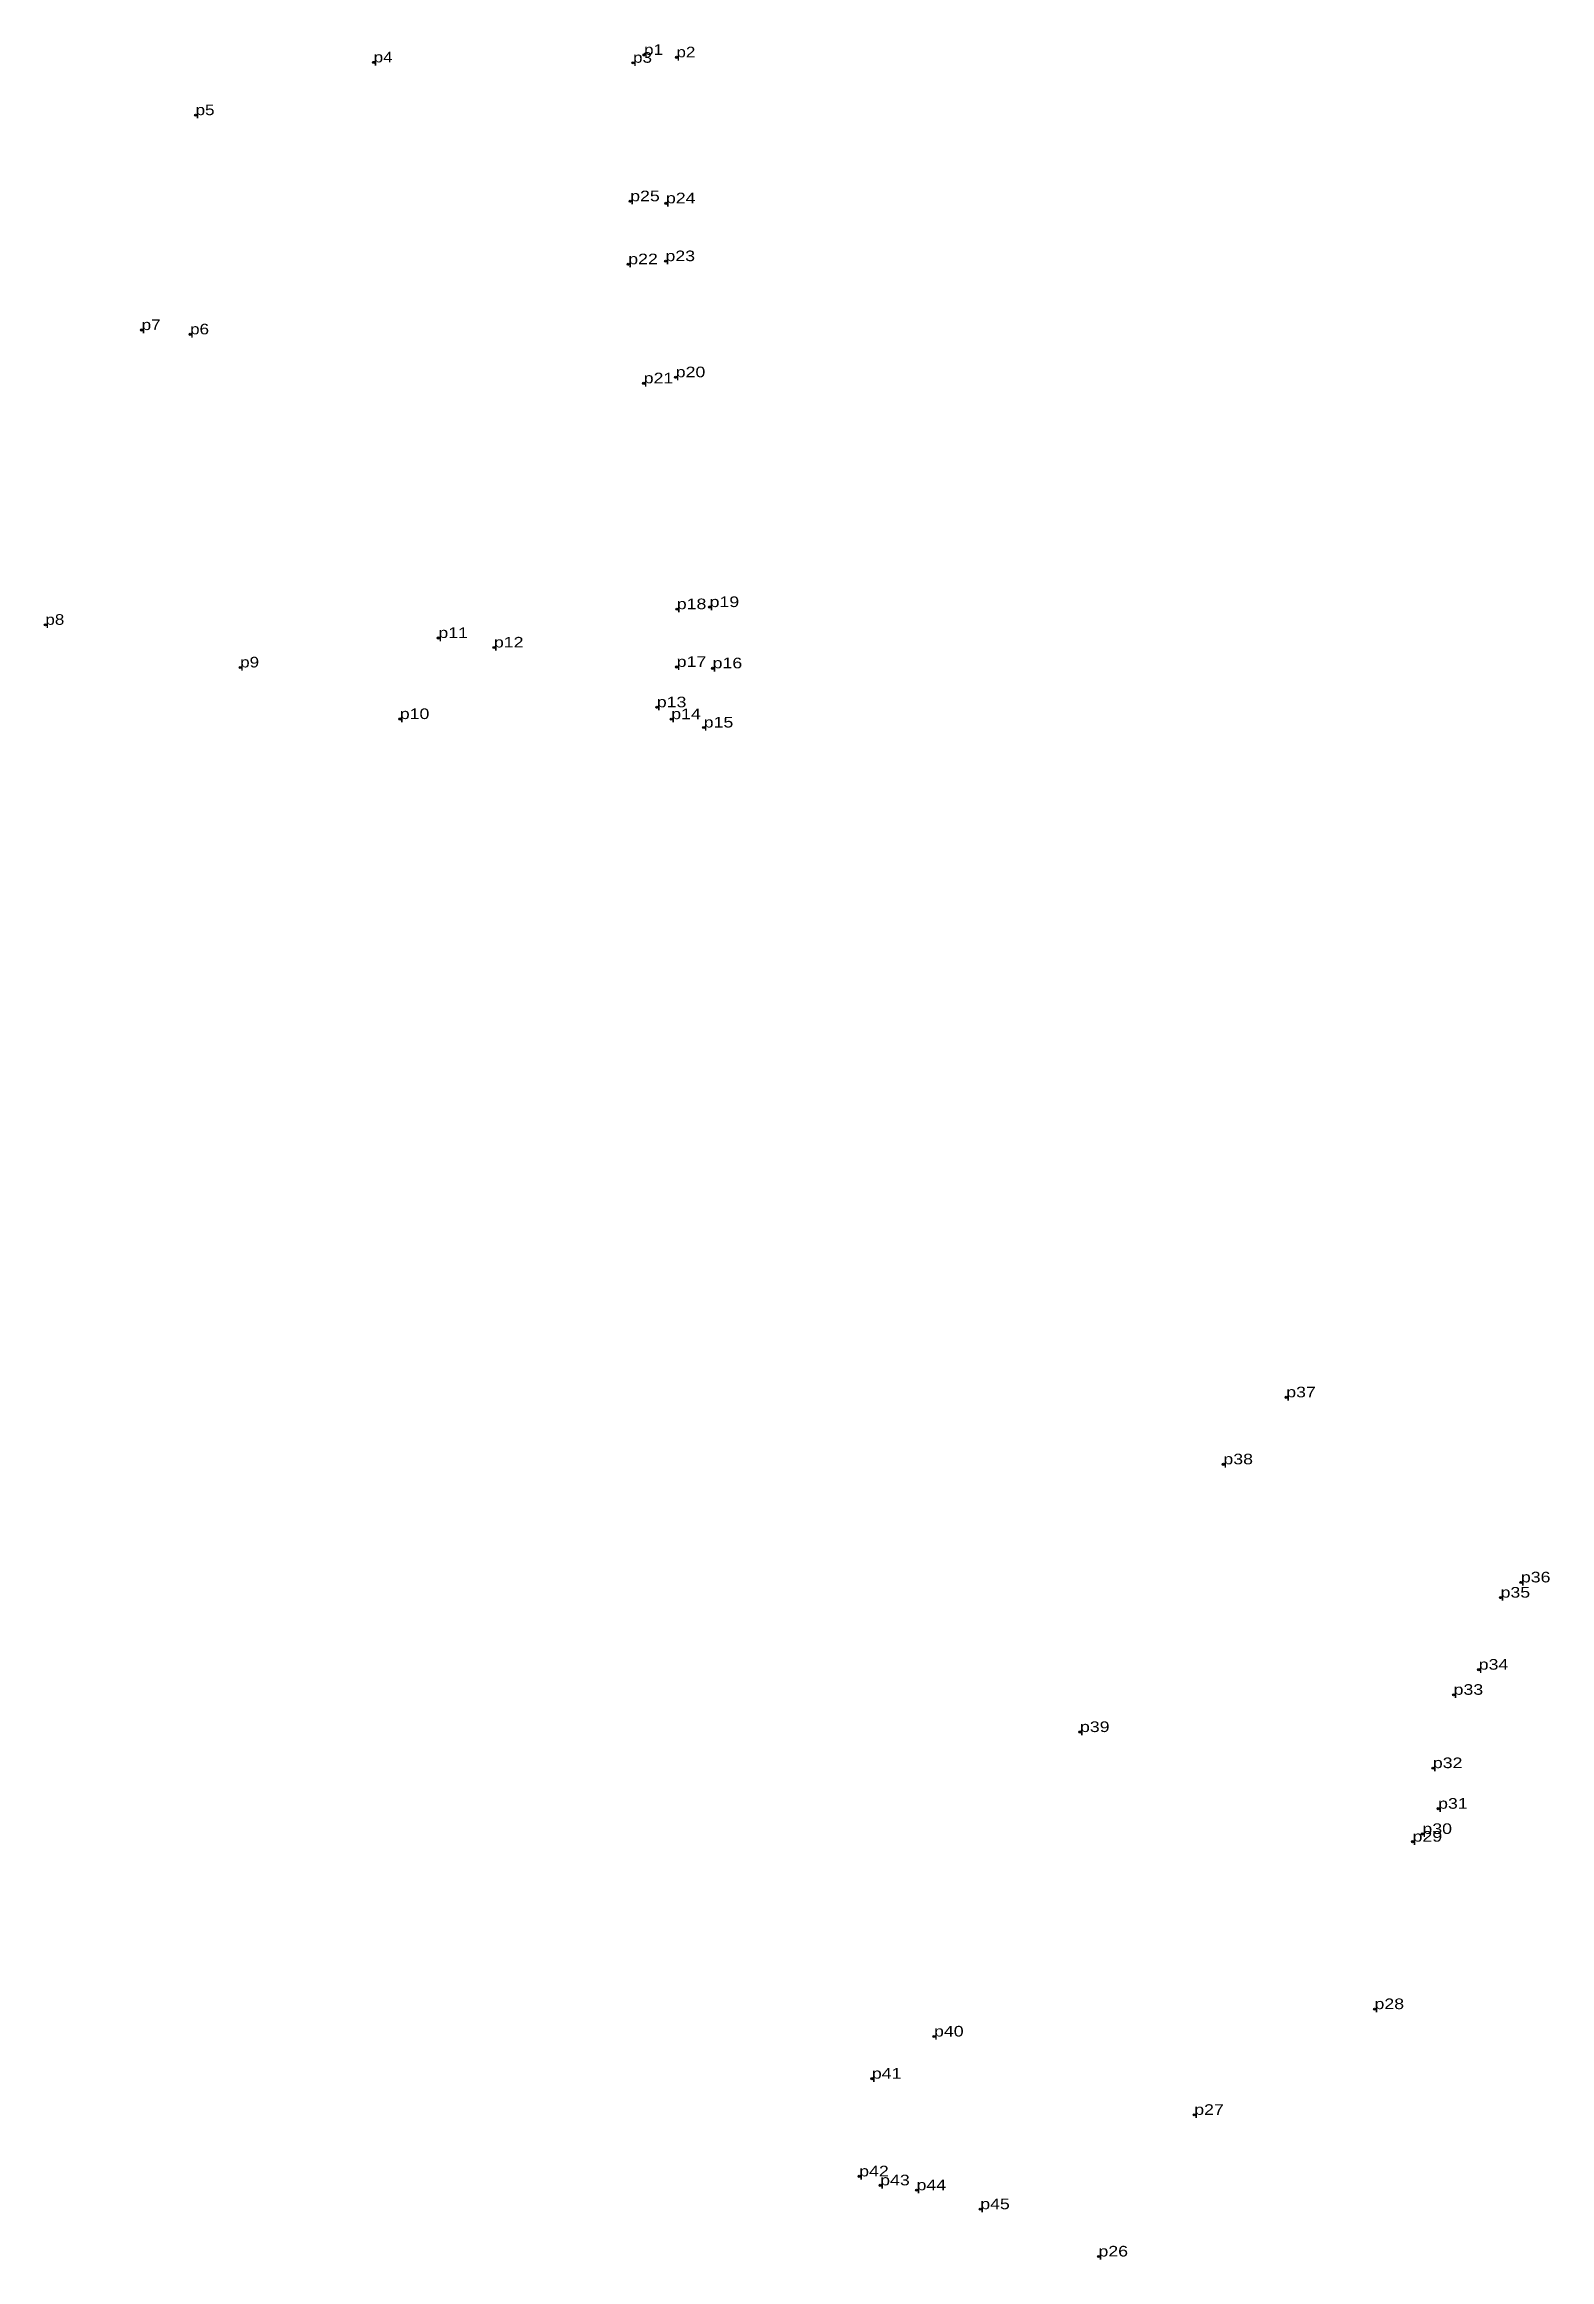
# Model space of a CAD drawing. Header units: metres. Extents: x 544472 to 552230, y 1832992 to 1839631.
# Drawn here: x 549445.7 to 549701.1, y 1836770 to 1837145.9 of the extents above; entities that cross this region are included whole.
import ezdxf

# ---------------------------------------------------------------- set-up
doc = ezdxf.new("R2010")
doc.units = ezdxf.units.M
doc.header["$LTSCALE"] = 0.72
doc.header["$PDMODE"] = 32
doc.header["$PDSIZE"] = 0.36
doc.layers.add('12', color=7, linetype='Continuous')
doc.layers.add('7', color=7, linetype='Continuous')

msp = doc.modelspace()

# ---------------------------------------------------------------- texts
at = {"layer": '12'}
for s, width, p in [('p4', 1.2, (549501.56, 1837142.81)), ('p3', 1.2, (549545.57, 1837142.75)), ('p1', 1.2, (549547.44, 1837144.08)), ('p2', 1.2, (549552.93, 1837143.67)), ('p5', 1.2, (549471.34, 1837133.86)), ('p25', 1.25, (549545.08, 1837119.25)), ('p24', 1.25, (549551.15, 1837118.9)), ('p22', 1.25, (549544.75, 1837108.56)), ('p23', 1.25, (549551.07, 1837109.09)), ('p7', 1.2, (549462.19, 1837097.4)), ('p6', 1.2, (549470.41, 1837096.67)), ('p20', 1.25, (549552.81, 1837089.39)), ('p21', 1.25, (549547.38, 1837088.36)), ('p8', 1.2, (549445.85, 1837047.39)), ('p18', 1.25, (549552.99, 1837050.04)), ('p19', 1.25, (549558.56, 1837050.4)), ('p11', 1.25, (549512.54, 1837045.15)), ('p12', 1.25, (549521.96, 1837043.54)), ('p9', 1.2, (549478.9, 1837040.16)), ('p17', 1.25, (549552.97, 1837040.24)), ('p16', 1.25, (549559.07, 1837040.01)), ('p13', 1.25, (549549.6, 1837033.4)), ('p10', 1.25, (549505.99, 1837031.4)), ('p14', 1.25, (549552.05, 1837031.38)), ('p15', 1.25, (549557.56, 1837029.96)), ('p37', 1.25, (549656.4, 1836916.32)), ('p38', 1.25, (549645.74, 1836904.95)), ('p35', 1.25, (549692.77, 1836882.34)), ('p36', 1.25, (549696.22, 1836884.92)), ('p34', 1.25, (549689.06, 1836870.11)), ('p33', 1.25, (549684.8, 1836865.85)), ('p39', 1.25, (549621.4, 1836859.53)), ('p32', 1.25, (549681.28, 1836853.41)), ('p31', 1.25, (549682.17, 1836846.52)), ('p29', 1.25, (549677.84, 1836840.93)), ('p30', 1.25, (549679.51, 1836842.24)), ('p28', 1.25, (549671.38, 1836812.52)), ('p40', 1.25, (549596.64, 1836807.87)), ('p41', 1.25, (549586.09, 1836800.72)), ('p27', 1.25, (549640.79, 1836794.58)), ('p42', 1.25, (549583.94, 1836784.14)), ('p43', 1.25, (549587.5, 1836782.62)), ('p44', 1.25, (549593.67, 1836781.79)), ('p45', 1.25, (549604.48, 1836778.57)), ('p26', 1.25, (549624.54, 1836770.55))]:
    msp.add_text(s, height=1.8, dxfattribs=dict(at, width=width)).set_placement(p)

# ---------------------------------------------------------------- linework, layer by layer
at = {"layer": '7'}
for p in [(549501.56, 1837142.81), (549545.57, 1837142.75), (549547.44, 1837144.08), (549552.93, 1837143.67), (549471.34, 1837133.86), (549545.08, 1837119.25), (549551.15, 1837118.9), (549551.07, 1837109.09), (549544.75, 1837108.56), (549462.19, 1837097.4), (549470.41, 1837096.67), (549547.38, 1837088.36), (549552.81, 1837089.39), (549552.99, 1837050.04), (549558.56, 1837050.4), (549445.85, 1837047.39), (549512.54, 1837045.15), (549521.96, 1837043.54), (549478.9, 1837040.16), (549552.97, 1837040.24), (549559.07, 1837040.01), (549505.99, 1837031.4), (549549.6, 1837033.4), (549552.05, 1837031.38), (549557.56, 1837029.96), (549656.4, 1836916.32), (549645.74, 1836904.95), (549696.22, 1836884.92), (549692.77, 1836882.34), (549689.06, 1836870.11), (549684.8, 1836865.85), (549621.4, 1836859.53), (549681.28, 1836853.41), (549682.17, 1836846.52), (549679.51, 1836842.24), (549677.84, 1836840.93), (549671.38, 1836812.52), (549596.64, 1836807.87), (549586.09, 1836800.72), (549640.79, 1836794.58), (549583.94, 1836784.14), (549587.5, 1836782.62), (549593.67, 1836781.79), (549604.48, 1836778.57), (549624.54, 1836770.55)]:
    msp.add_point(p, dxfattribs=at)

msp.set_redraw_order([(e.dxf.handle, doc.entitydb.next_handle()) for e in msp.query("TEXT MTEXT ATTDEF DIMENSION ARC_DIMENSION")])  # texts and dimensions are drawn at this point

doc.saveas('drawing.dxf')
